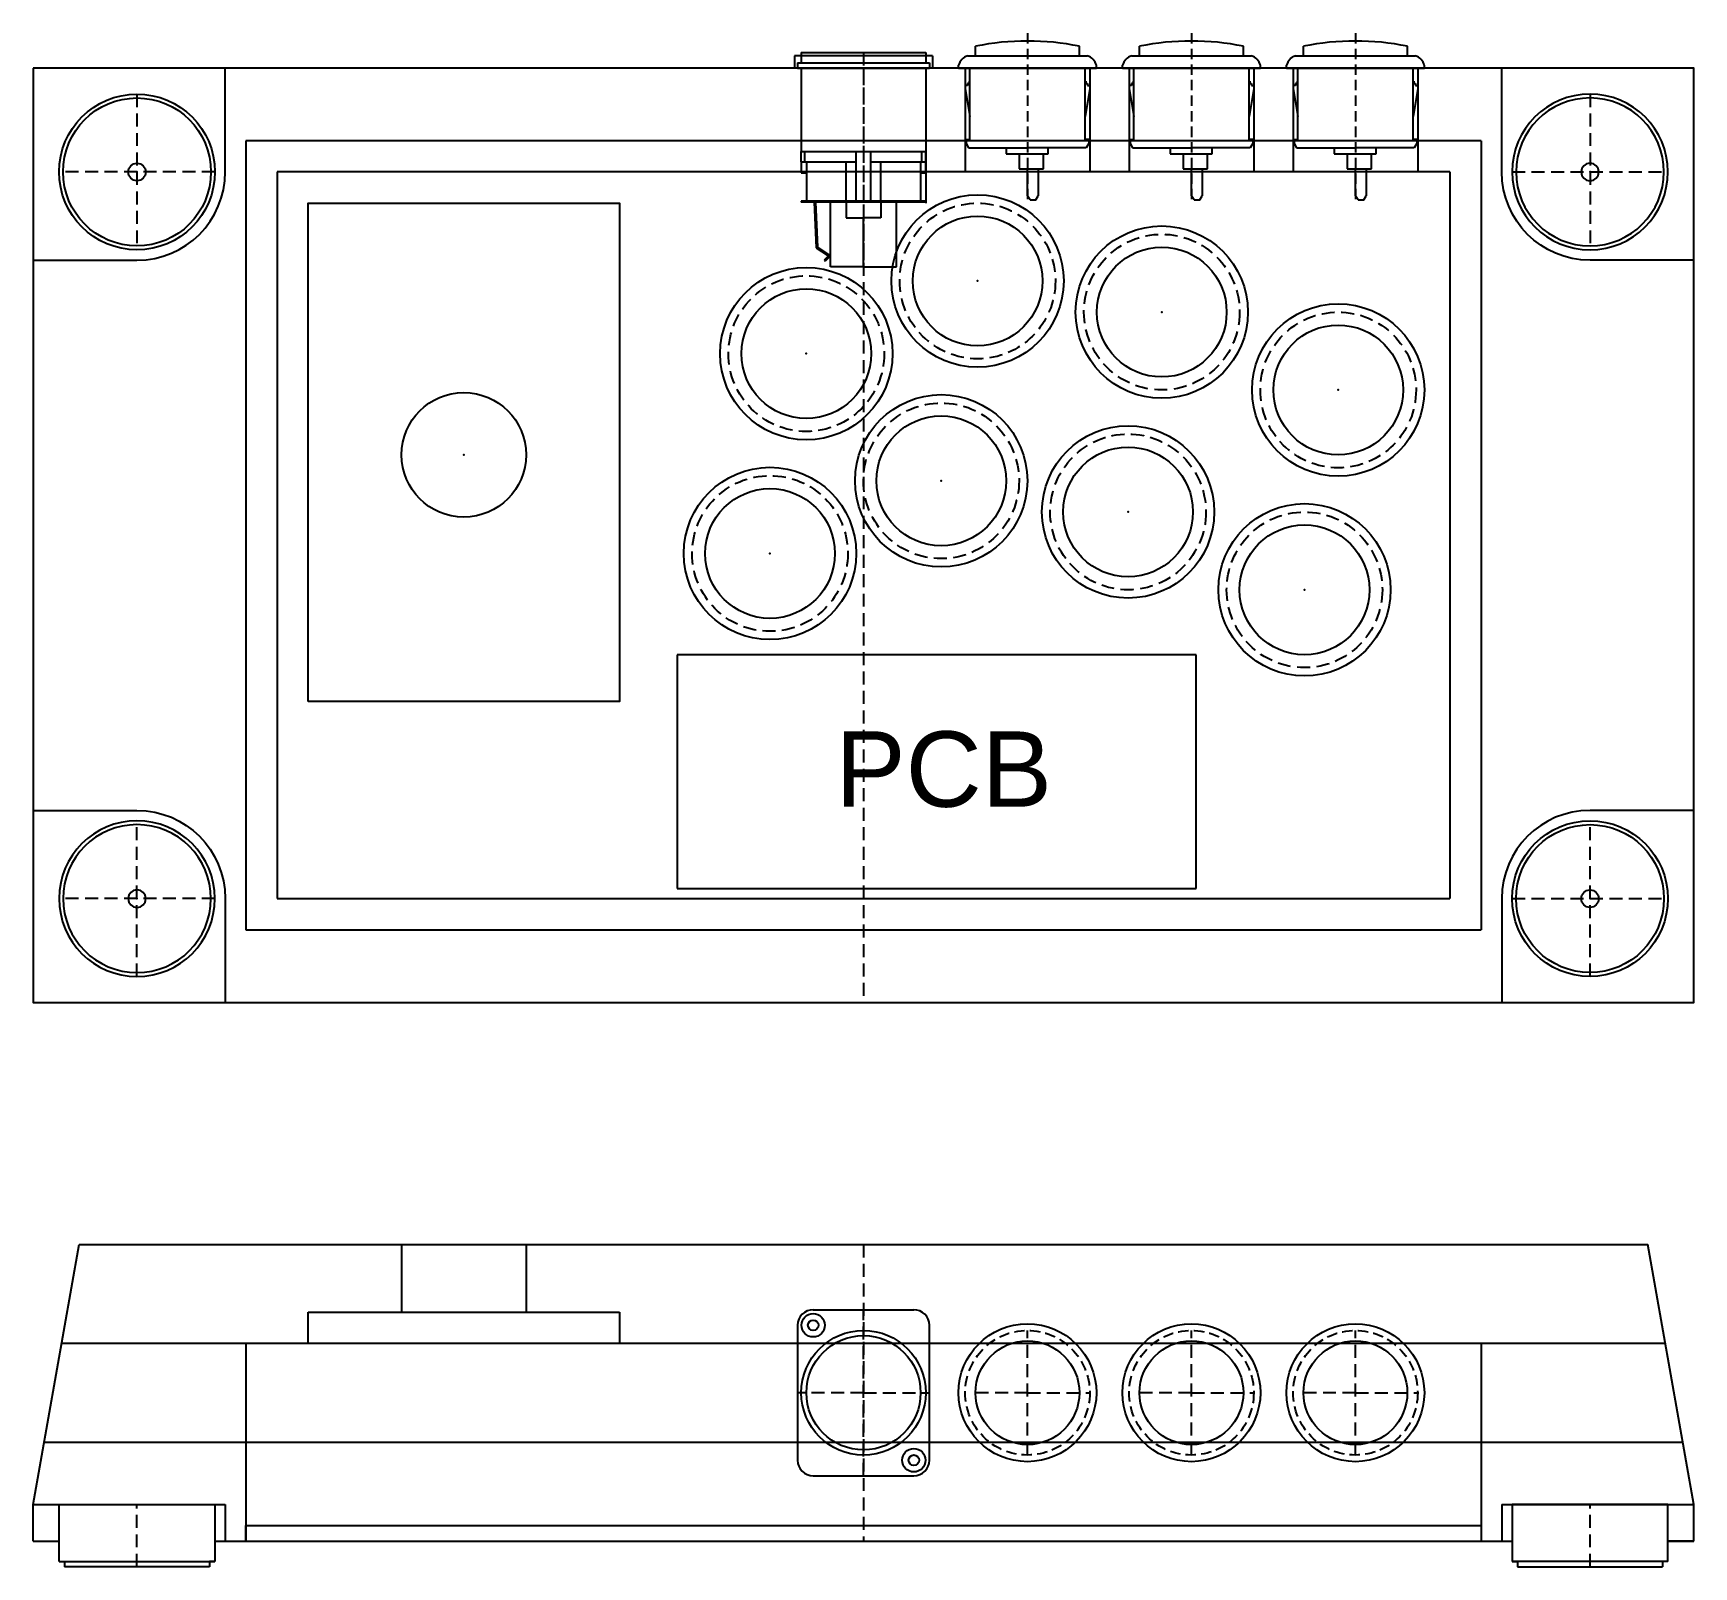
# Model space of a CAD drawing. Header units: inches. Extents: x -376 to 2041, y -1202 to 257.
# Drawn here: x 584.1 to 904.1, y -366.4 to -70.9 of the extents above; entities that cross this region are included whole.
import ezdxf

# ---------------------------------------------------------------- set-up
doc = ezdxf.new("R2010")
doc.units = ezdxf.units.IN
doc.header["$LTSCALE"] = 5
doc.header["$MEASUREMENT"] = 0
doc.linetypes.add('DASH2', pattern=[0.75, 0.5, -0.25])
doc.layers.add('Datum', color=4, linetype='DASH2', transparency=0.5)
doc.layers.add('Elements', color=1, linetype='Continuous')
doc.styles.get("Standard").update_dxf_attribs({"font": 'arial.ttf'})

# ---------------------------------------------------------------- blocks, each defined once
blk = doc.blocks.new('button-profile')
at = {"color": 1}
for p, q in [((-12.5, 3), (-12.5, 5.26)), ((12.5, 3), (12.5, 5.26)), ((-16.6, 0), (-16.6, 0.69)), ((-16.6, 0), (16.6, 0)), ((-13.88, -17.15), (-13.88, 0)), ((16.6, 0), (16.6, 0.69)), ((-14.04, -3.69), (-14.45, -3.69)), ((-14.45, -3.69), (-14.45, -4.16)), ((-13.88, -3.14), (-14.04, -3.14)), ((-14.04, -3.14), (-14.04, -3.69)), ((13.88, -17.15), (13.88, 0)), ((13.88, -3.14), (14.04, -3.14)), ((14.04, -3.14), (14.04, -3.69)), ((14.04, -3.69), (14.45, -3.69)), ((14.45, -3.69), (14.45, -4.16)), ((-14.45, -4.16), (-15, -4.16)), ((-15, -4.16), (-15, -4.94)), ((-15, -4.94), (-13.88, -11.62)), ((15, -4.94), (13.88, -11.62)), ((14.45, -4.16), (15, -4.16)), ((15, -4.16), (15, -4.94)), ((-14.77, -17.15), (-14.77, -18.17)), ((-14.77, -17.15), (-13.88, -17.15)), ((-14.77, -18.17), (-14.17, -19.2)), ((-14.17, -19.2), (0, -19.2)), ((-5.15, -19.2), (-5.15, -20.63)), ((14.17, -19.2), (0, -19.2)), ((5.01, -20.63), (5.01, -19.2)), ((14.77, -17.15), (13.88, -17.15)), ((14.77, -18.17), (14.17, -19.2)), ((14.77, -17.15), (14.77, -18.17)), ((-5.15, -20.63), (5.01, -20.63)), ((-2.01, -20.63), (-2.01, -24.27)), ((3.84, -24.27), (3.84, -20.63)), ((-2.01, -24.27), (3.84, -24.27)), ((0, -24.27), (2.61, -24.27)), ((2.61, -24.27), (2.61, -30.73)), ((0.62, -31.7), (0, -30.73)), ((0.62, -31.7), (2, -31.7)), ((2, -31.7), (2.61, -30.73))]:
    blk.add_line(p, q, dxfattribs=at)
for centre, radius, start, end in [((0, -55.93), 62.46, 78.4546, 101.5454), ((-13.3, -0.21), 3.41, 110.1327, 164.8693), ((13.3, -0.21), 3.41, 15.1307, 69.8673)]:
    blk.add_arc(centre, radius, start, end, dxfattribs=at)
at = {"layer": 'Datum'}
blk.add_line((0, 8.41), (0, -32.8), dxfattribs=at)
at = {"layer": 'Elements'}
blk.add_line((-14.48, 3), (14.48, 3), dxfattribs=at)
at = {"layer": 'Elements', "color": 1}
blk.add_line((0, -30.73), (0, -24.27), dxfattribs=at)
blk = doc.blocks.new('button-top')
at = {"layer": 'Datum'}
blk.add_circle((0, 0), 15, dxfattribs=at)
at = {"layer": 'Elements'}
for radius in [16.6, 12.5]:
    blk.add_circle((0, 0), radius, dxfattribs=at)
blk.add_point((0, 0), dxfattribs=at)
blk = doc.blocks.new('astro-city-1-buttons')
at = {"color": 1}
for p in [(-246.24, 23.28), (-210.74, 17.28), (-279.24, 9.28), (-176.74, 2.28), (-253.24, -15.22), (-217.24, -21.22), (-286.24, -29.22), (-183.24, -36.22)]:
    blk.add_blockref('button-top', p, dxfattribs=at)
blk = doc.blocks.new('joystick plate pocket')
at = {"color": 1}
blk.add_lwpolyline([(554.98, -1.2), (554.98, 94.8), (614.98, 94.8), (614.98, -1.2)], close=True, dxfattribs=at)
blk.add_circle((584.98, 46.3), 12, dxfattribs=at)
blk.add_point((584.98, 46.3), dxfattribs=at)
blk = doc.blocks.new('ultimate-fighting-board')
at = {"color": 1}
for p, q in [((952.54, -298.55), (952.54, -343.55)), ((1052.54, -298.55), (952.54, -298.55)), ((1052.54, -343.55), (1052.54, -298.55)), ((952.54, -343.55), (1052.54, -343.55))]:
    blk.add_line(p, q, dxfattribs=at)
blk.add_text('PCB', height=14.538).set_placement((983, -327.83))
blk = doc.blocks.new('usb-pass-through-profile')
at = {"color": 1}
for p, q in [((-19.64, 97.11), (-0.24, 97.11)), ((-22.64, 94.11), (-22.64, 68.11)), ((2.76, 68.11), (2.76, 94.11)), ((-19.64, 65.11), (-0.24, 65.11))]:
    blk.add_line(p, q, dxfattribs=at)
for centre, radius in [((-19.64, 94.11), 2.25), ((-9.94, 81.11), 12), ((-19.64, 94.11), 1.01), ((-9.94, 81.11), 11), ((-0.24, 68.11), 2.25), ((-0.24, 68.11), 1.01)]:
    blk.add_circle(centre, radius, dxfattribs=at)
for centre, start, end in [((-19.64, 94.11), 90, 180), ((-0.24, 94.11), 0, 90), ((-19.64, 68.11), 180, 270), ((-0.24, 68.11), 270, 0)]:
    blk.add_arc(centre, 3, start, end, dxfattribs=at)
at = {"layer": 'Datum'}
for p, q in [((-9.94, 65.11), (-9.94, 97.11)), ((-9.94, 81.11), (-22.64, 81.11)), ((-9.94, 81.11), (2.76, 81.11))]:
    blk.add_line(p, q, dxfattribs=at)
blk = doc.blocks.new('usb-pass-through-plan')
at = {"color": 1}
for p, q in [((-22.64, 51.77), (2.76, 51.77)), ((-22.64, 51.77), (-22.64, 50.77)), ((-21.94, 53.77), (2.06, 53.77)), ((-21.94, 53.77), (-21.94, 51.77)), ((-21.94, 53.77), (-21.94, 51.77)), ((2.06, 53.77), (2.06, 51.77)), ((2.76, 51.77), (2.76, 50.77)), ((-22.64, 50.77), (2.76, 50.77)), ((-21.94, 50.77), (-21.94, 34.72)), ((2.06, 50.77), (2.06, 34.72)), ((-21.94, 34.72), (2.06, 34.72)), ((-21.94, 32.72), (-21.94, 34.72)), ((-21.94, 32.72), (-11.36, 32.72)), ((-21.94, 32.72), (-21.94, 30.63)), ((-21.22, 32.72), (-21.22, 34.72)), ((-20.94, 32.72), (-20.94, 25.17)), ((-13.27, 25.17), (-13.27, 32.72)), ((-11.36, 32.72), (-11.36, 34.72)), ((-11.36, 25.17), (-11.36, 32.72)), ((-10.3, 34.72), (-9.4, 34.72)), ((-8.53, 32.72), (-8.53, 34.72)), ((-8.53, 25.17), (-8.53, 32.72)), ((-8.53, 32.72), (2.06, 32.72)), ((-6.61, 25.16), (-6.61, 32.72)), ((1.06, 32.72), (1.06, 25.17)), ((1.33, 32.72), (1.33, 34.72)), ((2.06, 32.72), (2.06, 34.72)), ((2.06, 30.63), (2.06, 32.72)), ((-21.94, 30.63), (-20.94, 30.63)), ((1.07, 30.63), (2.06, 30.63)), ((2.06, 25.17), (-21.94, 25.17)), ((-21.94, 25.17), (-21.94, 24.92)), ((2.06, 24.92), (-21.94, 24.92)), ((-20.94, 25.17), (1.06, 25.17)), ((-20.94, 25.17), (1.06, 25.17)), ((-20.94, 25.17), (1.06, 25.17)), ((-19.46, 24.92), (-19.04, 16.18)), ((-19.21, 24.92), (-18.79, 16.31)), ((-16.29, 12.5), (-16.29, 24.92)), ((-9.94, 24.92), (-13.27, 24.92)), ((-13.27, 24.92), (-13.27, 21.93)), ((-6.61, 24.92), (-6.61, 21.93)), ((-3.59, 12.5), (-3.59, 24.92)), ((2.06, 24.92), (2.06, 25.17)), ((-13.27, 21.93), (-9.94, 21.93)), ((-6.61, 21.93), (-9.94, 21.93)), ((-9.94, 12.5), (-9.94, 21.93)), ((-19.04, 16.18), (-16.68, 14.61)), ((-18.79, 16.31), (-16.29, 14.64)), ((-16.68, 14.61), (-17.52, 13.77)), ((-17.52, 13.77), (-17.34, 13.6)), ((-16.29, 14.64), (-17.34, 13.6)), ((-9.94, 12.5), (-16.29, 12.5)), ((-9.94, 12.5), (-3.59, 12.5))]:
    blk.add_line(p, q, dxfattribs=at)
at = {"layer": 'Datum'}
blk.add_line((-9.94, 53.77), (-9.94, 12.5), dxfattribs=at)
blk = doc.blocks.new('rubber-foot-plan')
at = {"color": 1}
for radius in [15, 14.25, 1.69]:
    blk.add_circle((0, 0), radius, dxfattribs=at)
blk.add_point((0, 0), dxfattribs=at)
at = {"layer": 'Datum'}
for p, q in [((0, 15), (0, -15)), ((15, 0), (-15, 0))]:
    blk.add_line(p, q, dxfattribs=at)
blk = doc.blocks.new('rubber-foot-profile')
at = {"color": 1}
for p, q in [((-15, -11), (-15, 0)), ((-15, 0), (15, 0)), ((15, 0), (15, -11)), ((-15, -11), (-14, -11)), ((-15, -11), (15, -11)), ((-14, -11), (-14, -12)), ((14, -12), (-14, -12)), ((15, -11), (14, -11)), ((14, -11), (14, -12))]:
    blk.add_line(p, q, dxfattribs=at)
at = {"layer": 'Datum'}
blk.add_line((0, -12), (0, 0), dxfattribs=at)
blk = doc.blocks.new('24-mm arcade button top')
at = {"layer": 'Datum'}
for p, q in [((-129.53, 82.04), (-129.53, 106.04)), ((-129.53, 94.04), (-139.53, 94.04)), ((-129.53, 94.04), (-117.53, 94.04))]:
    blk.add_line(p, q, dxfattribs=at)
at = {"color": 1, "xscale": 0.8, "yscale": 0.8, "zscale": 0.8}
blk.add_blockref('button-top', (-129.53, 94.04), dxfattribs=at)

msp = doc.modelspace()

# ---------------------------------------------------------------- linework, layer by layer
at = {"color": 1}
for p, q in [((757.34373, -75.23438), (730.78373, -75.23438)), ((730.78373, -75.23438), (730.78373, -77.63438)), ((757.34373, -75.23438), (757.34373, -77.63438)), ((584.06373, -77.63438), (584.06373, -257.63438)), ((756.06373, -77.63438), (756.06373, -103.63438)), ((763.66373, -77.63438), (763.66373, -97.63438)), ((787.66373, -77.63438), (787.66373, -97.63438)), ((795.26275, -77.63438), (795.26275, -97.63438)), ((819.26275, -77.63438), (819.26275, -97.63438)), ((826.86275, -77.63438), (826.86275, -97.63438)), ((850.86275, -77.63438), (850.86275, -97.63438)), ((625.06373, -91.63438), (625.06373, -243.63438)), ((863.06373, -91.63438), (863.06373, -243.63438)), ((631.06373, -97.63438), (631.06373, -237.63438)), ((857.06373, -97.63438), (857.06373, -237.63438)), ((857.06373, -97.63438), (857.06373, -237.63438)), ((584.06373, -354.36381), (592.89771, -304.26381)), ((592.89771, -304.26381), (895.22975, -304.26381)), ((655.04275, -304.26381), (655.04275, -317.31381)), ((679.04275, -304.26381), (679.04275, -317.31381)), ((904.06373, -354.36381), (895.22975, -304.26381)), ((637.04275, -323.31381), (637.04275, -317.31381)), ((637.04275, -317.31381), (697.04275, -317.31381)), ((697.04275, -317.31381), (697.04275, -323.31381)), ((589.53868, -323.31381), (898.58878, -323.31381)), ((625.06373, -323.31381), (625.06373, -361.41381)), ((863.06373, -323.31381), (863.06373, -361.41381)), ((586.17965, -342.36381), (901.94781, -342.36381)), ((584.06373, -354.36381), (621.06373, -354.36381)), ((584.06373, -361.41381), (584.06373, -354.36381)), ((621.06373, -354.36381), (621.06373, -361.41381)), ((867.06373, -354.36381), (867.06373, -361.41381)), ((867.06373, -354.36381), (904.06373, -354.36381)), ((904.06373, -361.41381), (904.06373, -354.36381)), ((904.06373, -361.41381), (904.06373, -354.36381)), ((584.06373, -361.41381), (589.06373, -361.41381)), ((619.06373, -361.41381), (869.06373, -361.41381)), ((625.06373, -361.41381), (625.06373, -358.41381)), ((625.06373, -358.41381), (863.06373, -358.41381)), ((625.06373, -361.41381), (625.06373, -361.41381)), ((625.06373, -361.41381), (625.06373, -361.41381)), ((904.06373, -361.41381), (899.06373, -361.41381)), ((899.06373, -361.41381), (904.06373, -361.41381))]:
    msp.add_line(p, q, dxfattribs=at)
msp.add_lwpolyline([(584.06373, -77.63438), (584.06373, -257.63438), (904.06373, -257.63438), (904.06373, -77.63438)], close=True, dxfattribs=at)
for points in [[(584.06373, -114.63438), (604.06373, -114.63438, 0.414213562), (621.06373, -97.63438, 0), (621.06373, -77.63438)], [(904.06373, -114.63438), (884.06373, -114.63438, -0.414213562), (867.06373, -97.63438, 0), (867.06373, -77.63438)], [(584.06373, -220.63438), (604.06373, -220.63438, -0.414213562), (621.06373, -237.63438, 0), (621.06373, -257.63438)], [(904.06373, -220.63438), (884.06373, -220.63438, 0.414213562), (867.06373, -237.63438, 0), (867.06373, -257.63438)]]:
    msp.add_lwpolyline(points, format="xyb", dxfattribs=at)
for points in [[(863.06373, -91.63438), (625.06373, -91.63438)], [(857.06373, -97.63438), (631.06373, -97.63438)], [(631.06373, -237.63438), (857.06373, -237.63438)], [(625.06373, -243.63438), (863.06373, -243.63438)]]:
    msp.add_lwpolyline(points, dxfattribs=at)
at = {"layer": 'Datum'}
for p, q in [((744.06373, -77.63438), (744.06373, -257.63438)), ((744.06373, -304.26381), (744.06373, -361.41381))]:
    msp.add_line(p, q, dxfattribs=at)

# ---------------------------------------------------------------- block references
at = {"color": 1, "xscale": 0.8000000000000004, "yscale": 0.8000000000000004, "zscale": 0.8000000000000004}
for p in [(775.66373, -77.63438), (807.26275, -77.63438), (838.86275, -77.63438)]:
    msp.add_blockref('button-profile', p, dxfattribs=at)
at = {"color": 1}
for name, p in [('usb-pass-through-plan', (754.00523, -128.40502)), ('rubber-foot-plan', (604.06373, -97.63438)), ('astro-city-1-buttons', (1012.28545, -141.91751)), ('joystick plate pocket', (82.06291, -198.43291)), ('ultimate-fighting-board', (-244.35953, 107.88517)), ('usb-pass-through-profile', (754.00523, -413.94667)), ('24-mm arcade button top', (905.19321, -426.87482)), ('24-mm arcade button top', (936.79223, -426.87482)), ('24-mm arcade button top', (968.39223, -426.87482)), ('rubber-foot-profile', (604.06373, -354.36381))]:
    msp.add_blockref(name, p, dxfattribs=at)
at = {"color": 1, "xscale": -1}
for name, p in [('rubber-foot-plan', (884.06373, -97.63438)), ('rubber-foot-profile', (884.06373, -354.36381))]:
    msp.add_blockref(name, p, dxfattribs=at)
at = {"color": 1, "xscale": -1, "rotation": 180}
msp.add_blockref('rubber-foot-plan', (604.06373, -237.63438), dxfattribs=at)
at = {"color": 1, "rotation": 180}
msp.add_blockref('rubber-foot-plan', (884.06373, -237.63438), dxfattribs=at)

doc.saveas('drawing.dxf')
